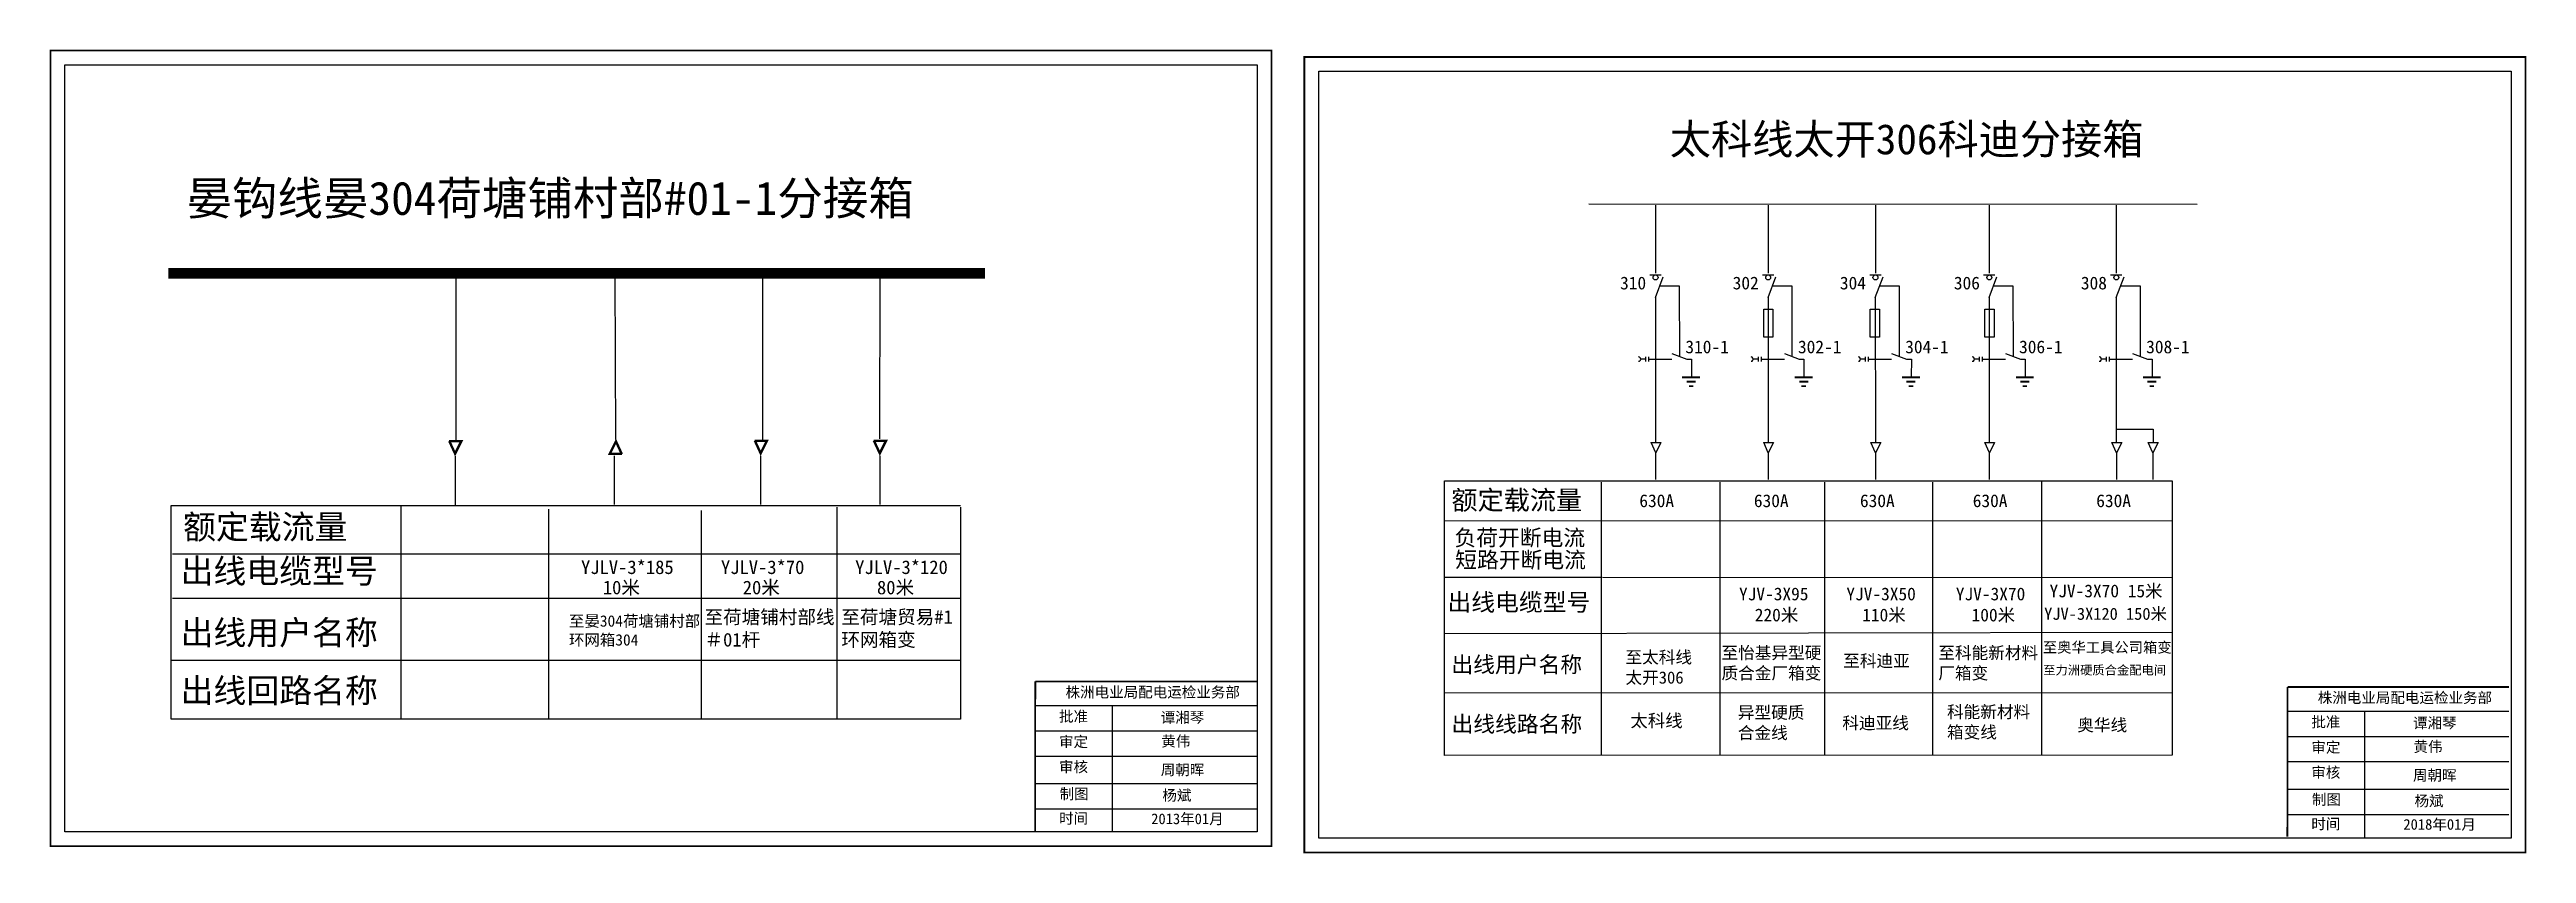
# Model space of a CAD drawing. Extents: x 930 to 1453, y -155 to 115.
# Drawn here: x 1198 to 1452.5, y -154.9 to -72.3 of the extents above; entities that cross this region are included whole.
import ezdxf

# ---------------------------------------------------------------- set-up
doc = ezdxf.new("R2010")
doc.units = 0
doc.header["$LTSCALE"] = 0.774411
doc.linetypes.add('CENTER', pattern=[50.8, 31.75, -6.35, 6.35, -6.35])
doc.layers.get('0').update_dxf_attribs({"linetype": 'CONTINUOUS'})
doc.layers.add('1', color=7, linetype='CONTINUOUS')
doc.styles.add('HZ', font='')
doc.styles.get("Standard").update_dxf_attribs({"font": '', "height": 2.5})
doc.styles.add('STYLE1', font='', dxfattribs={"height": 2.6})
doc.styles.add('字体', font='simkai_0.ttf', dxfattribs={"height": 2.5})
doc.styles.get('HZ').set_extended_font_data('SimSun')
doc.styles.get('Standard').set_extended_font_data('SimSun')
doc.styles.get('STYLE1').set_extended_font_data('SimSun')

msp = doc.modelspace()

# ---------------------------------------------------------------- texts
at = {"style": 'HZ'}
for s, height, p in [('晏钩线晏304荷塘铺村部#01-1分接箱', 3.4262, (1212.1, -89.3)), ('额定载流量', 1.969, (1342.08, -119.57)), ('额定载流量', 2.477, (1211.75, -122.58)), ('负荷开断电流', 1.641, (1342.39, -123.27)), ('出线电缆型号', 2.477, (1211.49, -127.11)), ('短路开断电流', 1.641, (1342.47, -125.54)), ('出线电缆型号', 1.795, (1341.67, -129.97)), ('出线用户名称', 2.477, (1211.49, -133.43)), ('出线用户名称', 1.641, (1342.08, -136.29)), ('出线回路名称', 2.477, (1211.49, -139.38)), ('出线线路名称', 1.641, (1342.09, -142.4))]:
    msp.add_text(s, height=height, dxfattribs=at).set_placement(p)
for s, height, p in [('310', 1.312, (1359.41, -96.95)), ('302', 1.312, (1370.98, -96.95)), ('304', 1.312, (1382, -96.95)), ('306', 1.312, (1393.71, -96.95)), ('308', 1.312, (1406.76, -96.95)), ('310-1', 1.312, (1366.12, -103.51)), ('302-1', 1.312, (1377.69, -103.51)), ('304-1', 1.312, (1388.71, -103.51)), ('306-1', 1.312, (1400.41, -103.51)), ('308-1', 1.312, (1413.47, -103.51)), ('630A', 1.312, (1361.39, -119.31)), ('630A', 1.312, (1373.16, -119.31)), ('630A', 1.312, (1384.06, -119.31)), ('630A', 1.312, (1395.65, -119.31)), ('630A', 1.312, (1408.34, -119.31)), ('YJLV-3*185', 1.4, (1252.64, -126.18)), ('YJLV-3*70', 1.4, (1267.02, -126.18)), ('YJLV-3*120', 1.4, (1280.81, -126.18)), ('10米', 1.4, (1254.88, -128.26)), ('20米', 1.4, (1269.26, -128.26)), ('80米', 1.4, (1283.05, -128.26)), ('YJV-3X70 15米', 1.3125, (1403.54, -128.57)), ('YJV-3X95', 1.312, (1371.63, -128.88)), ('220米', 1.312, (1373.25, -131.04)), ('YJV-3X50', 1.312, (1382.66, -128.88)), ('110米', 1.312, (1384.29, -131.04)), ('YJV-3X70', 1.312, (1393.91, -128.88)), ('100米', 1.312, (1395.53, -131.04)), ('YJV-3X120 150米', 1.2357, (1402.99, -130.88)), ('太科线', 1.312, (1360.47, -141.89))]:
    msp.add_text(s, height=height).set_placement(p)
at = {"linetype": 'Continuous', "attachment_point": 1}
for s, insert, char_height, width, style in [('太科线太开306科迪分接箱', (1364.51, -79.97), 3.1052, 64.1108, 'STYLE1'), ('至荷塘铺村部线＃01杆', (1265.33, -129.89), 1.3999, 13.6853, '字体'), ('至荷塘贸易#1\\P环网箱变', (1279.39, -129.89), 1.4, 19.5132, '字体'), ('\\pt18.28;{\\fSimSun|b0|i0|c134|p2;至晏304荷塘铺村部环网箱}304', (1251.4, -130.42), 1.1635, 13.5407, '字体'), ('至太科线太开306', (1359.96, -134.09), 1.254, 7.3795, 'STYLE1')]:
    msp.add_mtext(s, dxfattribs=dict(at, insert=insert, char_height=char_height, width=width, style=style))
at = {"color": 1, "linetype": 'Continuous', "attachment_point": 1, "style": 'STYLE1'}
for s, insert, char_height, width in [('{\\f\uffbfﾬￌﾣﾤ_GB2312|b0|i0|c134|p49;\\C7;至怡基异型硬质合金厂箱变}', (1369.83, -133.64), 1.2537, 10.9069), ('{\\fKaiTi_GB2312|b0|i0|c134|p49;\\C7;至科迪亚}', (1382.34, -134.46), 1.2537, 10.9069), ('{\\fKaiTi_GB2312|b0|i0|c134|p49;\\C7;至科能新材料厂箱变}', (1392.11, -133.64), 1.2537, 10.9069), ('{\\fKaiTi_GB2312|b0|i0|c134|p49;\\C7;至奥华工具公司箱变}', (1402.86, -133.17), 1.0775, 19.2424), ('{\\fKaiTi_GB2312|b0|i0|c134|p49;\\C7;至力洲硬质合金配电间}', (1402.89, -135.58), 0.9261, 16.5379), ('{\\f\uffbfﾬￌﾣﾤ_GB2312|b0|i0|c134|p49;\\C7;异型硬质合金线}', (1371.51, -139.77), 1.2537, 7.3175), ('{\\fKaiTi_GB2312|b0|i0|c134|p49;\\C7;科能新材料箱变线}', (1393, -139.7), 1.2537, 9.4547), ('{\\fKaiTi_GB2312|b0|i0|c134|p49;\\C7;科迪亚线}', (1382.25, -140.85), 1.2537, 7.3175), ('{\\fKaiTi_GB2312|b0|i0|c134|p49;\\C7;奥华线}', (1406.39, -141.06), 1.2537, 9.4547)]:
    msp.add_mtext(s, dxfattribs=dict(at, insert=insert, char_height=char_height, width=width))
at = {"color": 7, "linetype": 'Continuous', "attachment_point": 1, "style": '字体'}
for s, insert, char_height, width in [('株洲电业局配电运检业务部', (1302.43, -137.76), 1.0944, 29.9201), ('株洲电业局配电运检业务部', (1431.1, -138.33), 1.0944, 29.9201), ('{\\fKaiTi_GB2312|b0|i0|c134|p49;批准}', (1301.76, -140.25), 1.0944, 8.5588), ('谭湘琴', (1312.21, -140.36), 1.094, 8.5588), ('{\\fKaiTi_GB2312|b0|i0|c134|p49;批准}', (1430.44, -140.82), 1.0944, 8.5588), ('谭湘琴', (1440.89, -140.93), 1.094, 8.5588), ('\\f\uffbfﾬￌﾣﾤ_GB2312|b0|i0|c134|p49;审定', (1301.76, -142.85), 1.0944, 8.5588), ('黄伟', (1312.27, -142.79), 1.094, 8.5588), ('\\f\uffbfﾬￌﾣﾤ_GB2312|b0|i0|c134|p49;审定', (1430.44, -143.42), 1.0944, 8.5588), ('黄伟', (1440.94, -143.36), 1.094, 8.5588), ('\\f\uffbfﾬￌﾣﾤ_GB2312|b0|i0|c134|p49;审核', (1301.76, -145.43), 1.0944, 8.5588), ('周朝晖', (1312.21, -145.73), 1.094, 8.5588), ('\\f\uffbfﾬￌﾣﾤ_GB2312|b0|i0|c134|p49;审核', (1430.44, -146), 1.0944, 8.5588), ('周朝晖', (1440.89, -146.3), 1.094, 8.5588), ('\\f\uffbfﾬￌﾣﾤ_GB2312|b0|i0|c134|p49;制图', (1301.82, -148.21), 1.0944, 8.5588), ('杨斌', (1312.38, -148.36), 1.094, 8.5588), ('\\f\uffbfﾬￌﾣﾤ_GB2312|b0|i0|c134|p49;制图', (1430.5, -148.78), 1.0944, 8.5588), ('杨斌', (1441.05, -148.93), 1.094, 8.5588), ('\\f\uffbfﾬￌﾣﾤ_GB2312|b0|i0|c134|p49;时间', (1301.76, -150.72), 1.0944, 8.5588), ('2013年01月', (1311.23, -150.77), 1.094, 8.5588), ('\\f\uffbfﾬￌﾣﾤ_GB2312|b0|i0|c134|p49;时间', (1430.44, -151.29), 1.0944, 8.5588), ('2018{\\fSimSun|b0|i0|c134|p2;年}01{\\fSimSun|b0|i0|c134|p2;月}', (1439.9, -151.34), 1.0944, 8.5588)]:
    msp.add_mtext(s, dxfattribs=dict(at, insert=insert, char_height=char_height, width=width))

# ---------------------------------------------------------------- linework, layer by layer
at = {"linetype": 'Continuous'}
for p, q in [((1356.21, -88.16), (1418.7, -88.21)), ((1363.05, -97.77), (1363.85, -95.65)), ((1363.5, -96.58), (1365.49, -96.58)), ((1365.49, -96.59), (1365.5, -103.83)), ((1374.62, -97.77), (1375.42, -95.65)), ((1375.07, -96.58), (1377.06, -96.58)), ((1377.06, -96.59), (1377.07, -103.83)), ((1385.64, -97.77), (1386.44, -95.65)), ((1386.09, -96.58), (1388.08, -96.58)), ((1388.08, -96.59), (1388.09, -103.83)), ((1397.34, -97.77), (1398.14, -95.65)), ((1397.79, -96.58), (1399.78, -96.58)), ((1399.78, -96.59), (1399.79, -103.83)), ((1410.39, -97.77), (1411.2, -95.65)), ((1410.85, -96.58), (1412.84, -96.58)), ((1412.84, -96.59), (1412.84, -103.83)), ((1364.72, -103.54), (1366.26, -104.12)), ((1366.26, -104.12), (1366.75, -104.12)), ((1376.29, -103.54), (1377.83, -104.12)), ((1377.83, -104.12), (1378.31, -104.12)), ((1387.31, -103.54), (1388.85, -104.12)), ((1388.85, -104.12), (1389.34, -104.12)), ((1399.01, -103.54), (1400.56, -104.12)), ((1400.56, -104.12), (1401.04, -104.12)), ((1412.07, -103.54), (1413.61, -104.12)), ((1413.61, -104.12), (1414.09, -104.12))]:
    msp.add_line(p, q, dxfattribs=at)
for p, q in [((1363.06, -88.29), (1363.06, -95.3)), ((1374.63, -88.29), (1374.63, -95.3)), ((1385.65, -88.29), (1385.65, -95.3)), ((1397.35, -88.29), (1397.35, -95.3)), ((1410.4, -88.29), (1410.4, -95.3)), ((1239.79, -95.44), (1239.79, -112.54)), ((1256.11, -95.54), (1256.18, -112.38)), ((1271.3, -95.54), (1271.3, -112.46)), ((1283.34, -95.54), (1283.31, -112.29)), ((1362.48, -95.44), (1363.64, -95.44)), ((1374.05, -95.44), (1375.21, -95.44)), ((1385.07, -95.44), (1386.23, -95.44)), ((1396.77, -95.44), (1397.93, -95.44)), ((1409.82, -95.44), (1410.98, -95.44)), ((1363.05, -97.77), (1363.06, -112.69)), ((1374.62, -97.77), (1374.63, -112.69)), ((1385.64, -97.77), (1385.65, -112.69)), ((1397.34, -97.77), (1397.35, -112.69)), ((1410.39, -97.77), (1410.4, -112.69)), ((1366.75, -104.12), (1366.74, -105.96)), ((1378.31, -104.12), (1378.31, -105.96)), ((1389.34, -104.12), (1389.33, -105.96)), ((1401.04, -104.12), (1401.03, -105.96)), ((1414.09, -104.12), (1414.09, -105.96)), ((1362.58, -112.68), (1363.61, -112.68)), ((1363.07, -113.72), (1362.6, -112.68)), ((1363.61, -112.68), (1363.07, -113.72)), ((1374.15, -112.68), (1375.18, -112.68)), ((1374.64, -113.72), (1374.17, -112.68)), ((1375.18, -112.68), (1374.64, -113.72)), ((1385.18, -112.68), (1386.2, -112.68)), ((1385.66, -113.72), (1385.19, -112.68)), ((1386.2, -112.68), (1385.66, -113.72)), ((1396.88, -112.68), (1397.9, -112.68)), ((1397.37, -113.72), (1396.89, -112.68)), ((1397.9, -112.68), (1397.37, -113.72)), ((1409.93, -112.68), (1410.96, -112.68)), ((1410.42, -113.72), (1409.94, -112.68)), ((1410.96, -112.68), (1410.42, -113.72)), ((1341.38, -144.81), (1341.38, -116.62)), ((1341.38, -116.62), (1416.14, -116.62)), ((1357.48, -116.75), (1357.48, -144.79)), ((1369.65, -116.75), (1369.65, -144.79)), ((1380.42, -116.75), (1380.42, -144.79)), ((1391.5, -116.75), (1391.5, -144.79)), ((1402.71, -116.62), (1402.71, -144.79)), ((1416.14, -116.62), (1416.14, -144.79)), ((1210.51, -141.07), (1210.51, -119.13)), ((1210.51, -119.13), (1291.62, -119.13)), ((1234.12, -119.13), (1234.12, -141.06)), ((1249.3, -119.51), (1249.3, -141.06)), ((1278.91, -119.32), (1278.91, -141.08)), ((1291.65, -119.32), (1291.65, -141.07)), ((1264.98, -119.64), (1264.98, -141.08)), ((1341.4, -120.71), (1416.14, -120.68)), ((1210.67, -124.12), (1291.62, -124.12)), ((1341.43, -126.49), (1357.54, -126.49)), ((1357.6, -126.49), (1416.14, -126.52)), ((1210.67, -128.67), (1291.62, -128.67)), ((1416.14, -132.2), (1341.4, -132.31)), ((1291.62, -135.06), (1210.51, -135.06)), ((1416.14, -138.4), (1341.38, -138.39)), ((1291.65, -141.07), (1210.51, -141.07)), ((1416.14, -144.79), (1341.38, -144.8))]:
    msp.add_line(p, q)
at = {"color": 0, "linetype": 'Continuous'}
for p, q in [((1362.02, -104.11), (1361.53, -104.11)), ((1362.02, -103.89), (1362.02, -104.34)), ((1362.33, -103.89), (1362.33, -104.34)), ((1362.34, -104.12), (1364.72, -104.12)), ((1373.59, -104.11), (1373.1, -104.11)), ((1373.59, -103.89), (1373.59, -104.34)), ((1373.9, -103.89), (1373.9, -104.34)), ((1373.91, -104.12), (1376.29, -104.12)), ((1384.61, -104.11), (1384.12, -104.11)), ((1384.61, -103.89), (1384.61, -104.34)), ((1384.92, -103.89), (1384.92, -104.34)), ((1384.93, -104.12), (1387.31, -104.12)), ((1396.31, -104.11), (1395.83, -104.11)), ((1396.31, -103.89), (1396.31, -104.34)), ((1396.62, -103.89), (1396.62, -104.34)), ((1396.64, -104.12), (1399.01, -104.12)), ((1409.36, -104.11), (1408.88, -104.11)), ((1409.36, -103.89), (1409.36, -104.34)), ((1409.67, -103.89), (1409.67, -104.34)), ((1409.69, -104.12), (1412.07, -104.12)), ((1410.42, -111.31), (1414.2, -111.31)), ((1414.2, -111.31), (1414.2, -112.69))]:
    msp.add_line(p, q, dxfattribs=at)
at = {"linetype": 'CENTER'}
for p, q in [((1239.7, -114.09), (1239.7, -119.06)), ((1256.06, -114.05), (1256.06, -119.03)), ((1271.1, -114.05), (1271.1, -119.03)), ((1283.34, -114.05), (1283.34, -119.03)), ((1363.06, -113.65), (1363.06, -116.48)), ((1374.63, -113.65), (1374.63, -116.48)), ((1385.65, -113.65), (1385.65, -116.48)), ((1397.35, -113.65), (1397.35, -116.48)), ((1410.41, -113.65), (1410.41, -116.48))]:
    msp.add_line(p, q, dxfattribs=at)
at = {"color": 0}
for p, q in [((1413.68, -112.68), (1414.71, -112.68)), ((1414.17, -113.72), (1413.69, -112.68)), ((1414.71, -112.68), (1414.17, -113.72))]:
    msp.add_line(p, q, dxfattribs=at)
at = {"color": 0, "linetype": 'CENTER'}
msp.add_line((1414.16, -113.65), (1414.16, -116.48), dxfattribs=at)
at = {"color": 7, "linetype": 'Continuous'}
for p, q in [((1299.32, -139.68), (1322.07, -139.68)), ((1307.22, -139.68), (1307.22, -152.62)), ((1299.32, -142.28), (1322.07, -142.28)), ((1428, -140.25), (1450.75, -140.25)), ((1435.89, -140.25), (1435.89, -153.19)), ((1299.32, -144.87), (1322.07, -144.87)), ((1428, -142.85), (1450.75, -142.85)), ((1428, -145.44), (1450.75, -145.44)), ((1299.32, -147.7), (1322.07, -147.7)), ((1428, -148.27), (1450.75, -148.27)), ((1299.32, -150.29), (1322.07, -150.29)), ((1428, -150.86), (1450.75, -150.86))]:
    msp.add_line(p, q, dxfattribs=at)
at = {"color": 7, "linetype": 'Continuous', "const_width": 0.182}
for points in [[(1198.12, -72.41), (1323.6, -72.41), (1323.6, -154.12), (1198.12, -154.12)], [(1326.97, -73.08), (1452.46, -73.08), (1452.46, -154.78), (1326.97, -154.78)]]:
    msp.add_lwpolyline(points, close=True, dxfattribs=at)
at = {"color": 7, "linetype": 'Continuous'}
for points in [[(1199.59, -73.89), (1322.12, -73.89), (1322.12, -152.64), (1199.59, -152.64)], [(1328.45, -74.55), (1450.98, -74.55), (1450.98, -153.3), (1328.45, -153.3)]]:
    msp.add_lwpolyline(points, close=True, dxfattribs=at)
at = {"color": 0, "linetype": 'Continuous'}
for points in [[(1374.17, -98.97), (1375.12, -98.97), (1375.12, -101.84), (1374.17, -101.84)], [(1385.11, -98.97), (1386.06, -98.97), (1386.06, -101.84), (1385.11, -101.84)], [(1396.89, -98.97), (1397.84, -98.97), (1397.84, -101.84), (1396.89, -101.84)]]:
    msp.add_lwpolyline(points, close=True, dxfattribs=at)
at = {"const_width": 0.248}
for points in [[(1239.08, -112.54), (1240.34, -112.54), (1239.7, -113.82), (1239.1, -112.52)], [(1256.85, -113.84), (1255.59, -113.84), (1256.23, -112.56), (1256.83, -113.86)], [(1270.48, -112.5), (1271.74, -112.5), (1271.1, -113.78), (1270.5, -112.48)], [(1282.72, -112.5), (1283.98, -112.5), (1283.34, -113.78), (1282.73, -112.48)]]:
    msp.add_lwpolyline(points, dxfattribs=at)
at = {"color": 7, "linetype": 'Continuous', "const_width": 0.182}
for points in [[(1299.32, -137.21), (1299.31, -152.58)], [(1299.32, -137.21), (1322.07, -137.21)], [(1428, -137.78), (1427.98, -153.15)], [(1428, -137.78), (1450.75, -137.78)]]:
    msp.add_lwpolyline(points, dxfattribs=at)
for centre in [(1363.06, -95.72), (1374.63, -95.72), (1385.65, -95.72), (1397.35, -95.72), (1410.4, -95.72)]:
    msp.add_circle(centre, 0.252)
at = {"color": 0, "linetype": 'Continuous'}
for centre in [(1361.3, -104.11), (1372.87, -104.11), (1383.9, -104.11), (1395.6, -104.11), (1408.65, -104.11)]:
    msp.add_arc(centre, 0.227, 268.8681, 90.9872, dxfattribs=at)
for points in [[(1365.79, -105.88), (1365.79, -106.07), (1367.63, -105.88), (1367.63, -106.07)], [(1367.17, -106.53), (1367.17, -106.34), (1366.25, -106.53), (1366.25, -106.34)], [(1366.48, -106.8), (1366.48, -106.98), (1366.94, -106.8), (1366.94, -106.98)], [(1377.36, -105.88), (1377.36, -106.07), (1379.19, -105.88), (1379.19, -106.07)], [(1378.74, -106.53), (1378.74, -106.34), (1377.82, -106.53), (1377.82, -106.34)], [(1378.05, -106.8), (1378.05, -106.98), (1378.51, -106.8), (1378.51, -106.98)], [(1388.38, -105.88), (1388.38, -106.07), (1390.22, -105.88), (1390.22, -106.07)], [(1389.76, -106.53), (1389.76, -106.34), (1388.84, -106.53), (1388.84, -106.34)], [(1389.07, -106.8), (1389.07, -106.98), (1389.53, -106.8), (1389.53, -106.98)], [(1400.08, -105.88), (1400.08, -106.07), (1401.92, -105.88), (1401.92, -106.07)], [(1401.46, -106.53), (1401.46, -106.34), (1400.54, -106.53), (1400.54, -106.34)], [(1400.77, -106.8), (1400.77, -106.98), (1401.23, -106.8), (1401.23, -106.98)], [(1413.13, -105.88), (1413.13, -106.07), (1414.97, -105.88), (1414.97, -106.07)], [(1414.51, -106.53), (1414.51, -106.34), (1413.59, -106.53), (1413.59, -106.34)], [(1413.82, -106.8), (1413.82, -106.98), (1414.28, -106.8), (1414.28, -106.98)]]:
    msp.add_trace(points)
at = {"layer": '1', "const_width": 1.09}
msp.add_lwpolyline([(1210.22, -95.3), (1294.14, -95.3)], dxfattribs=at)

msp.set_redraw_order([(e.dxf.handle, doc.entitydb.next_handle()) for e in msp.query("TEXT MTEXT ATTDEF DIMENSION ARC_DIMENSION")])  # texts and dimensions are drawn at this point

doc.saveas('drawing.dxf')
